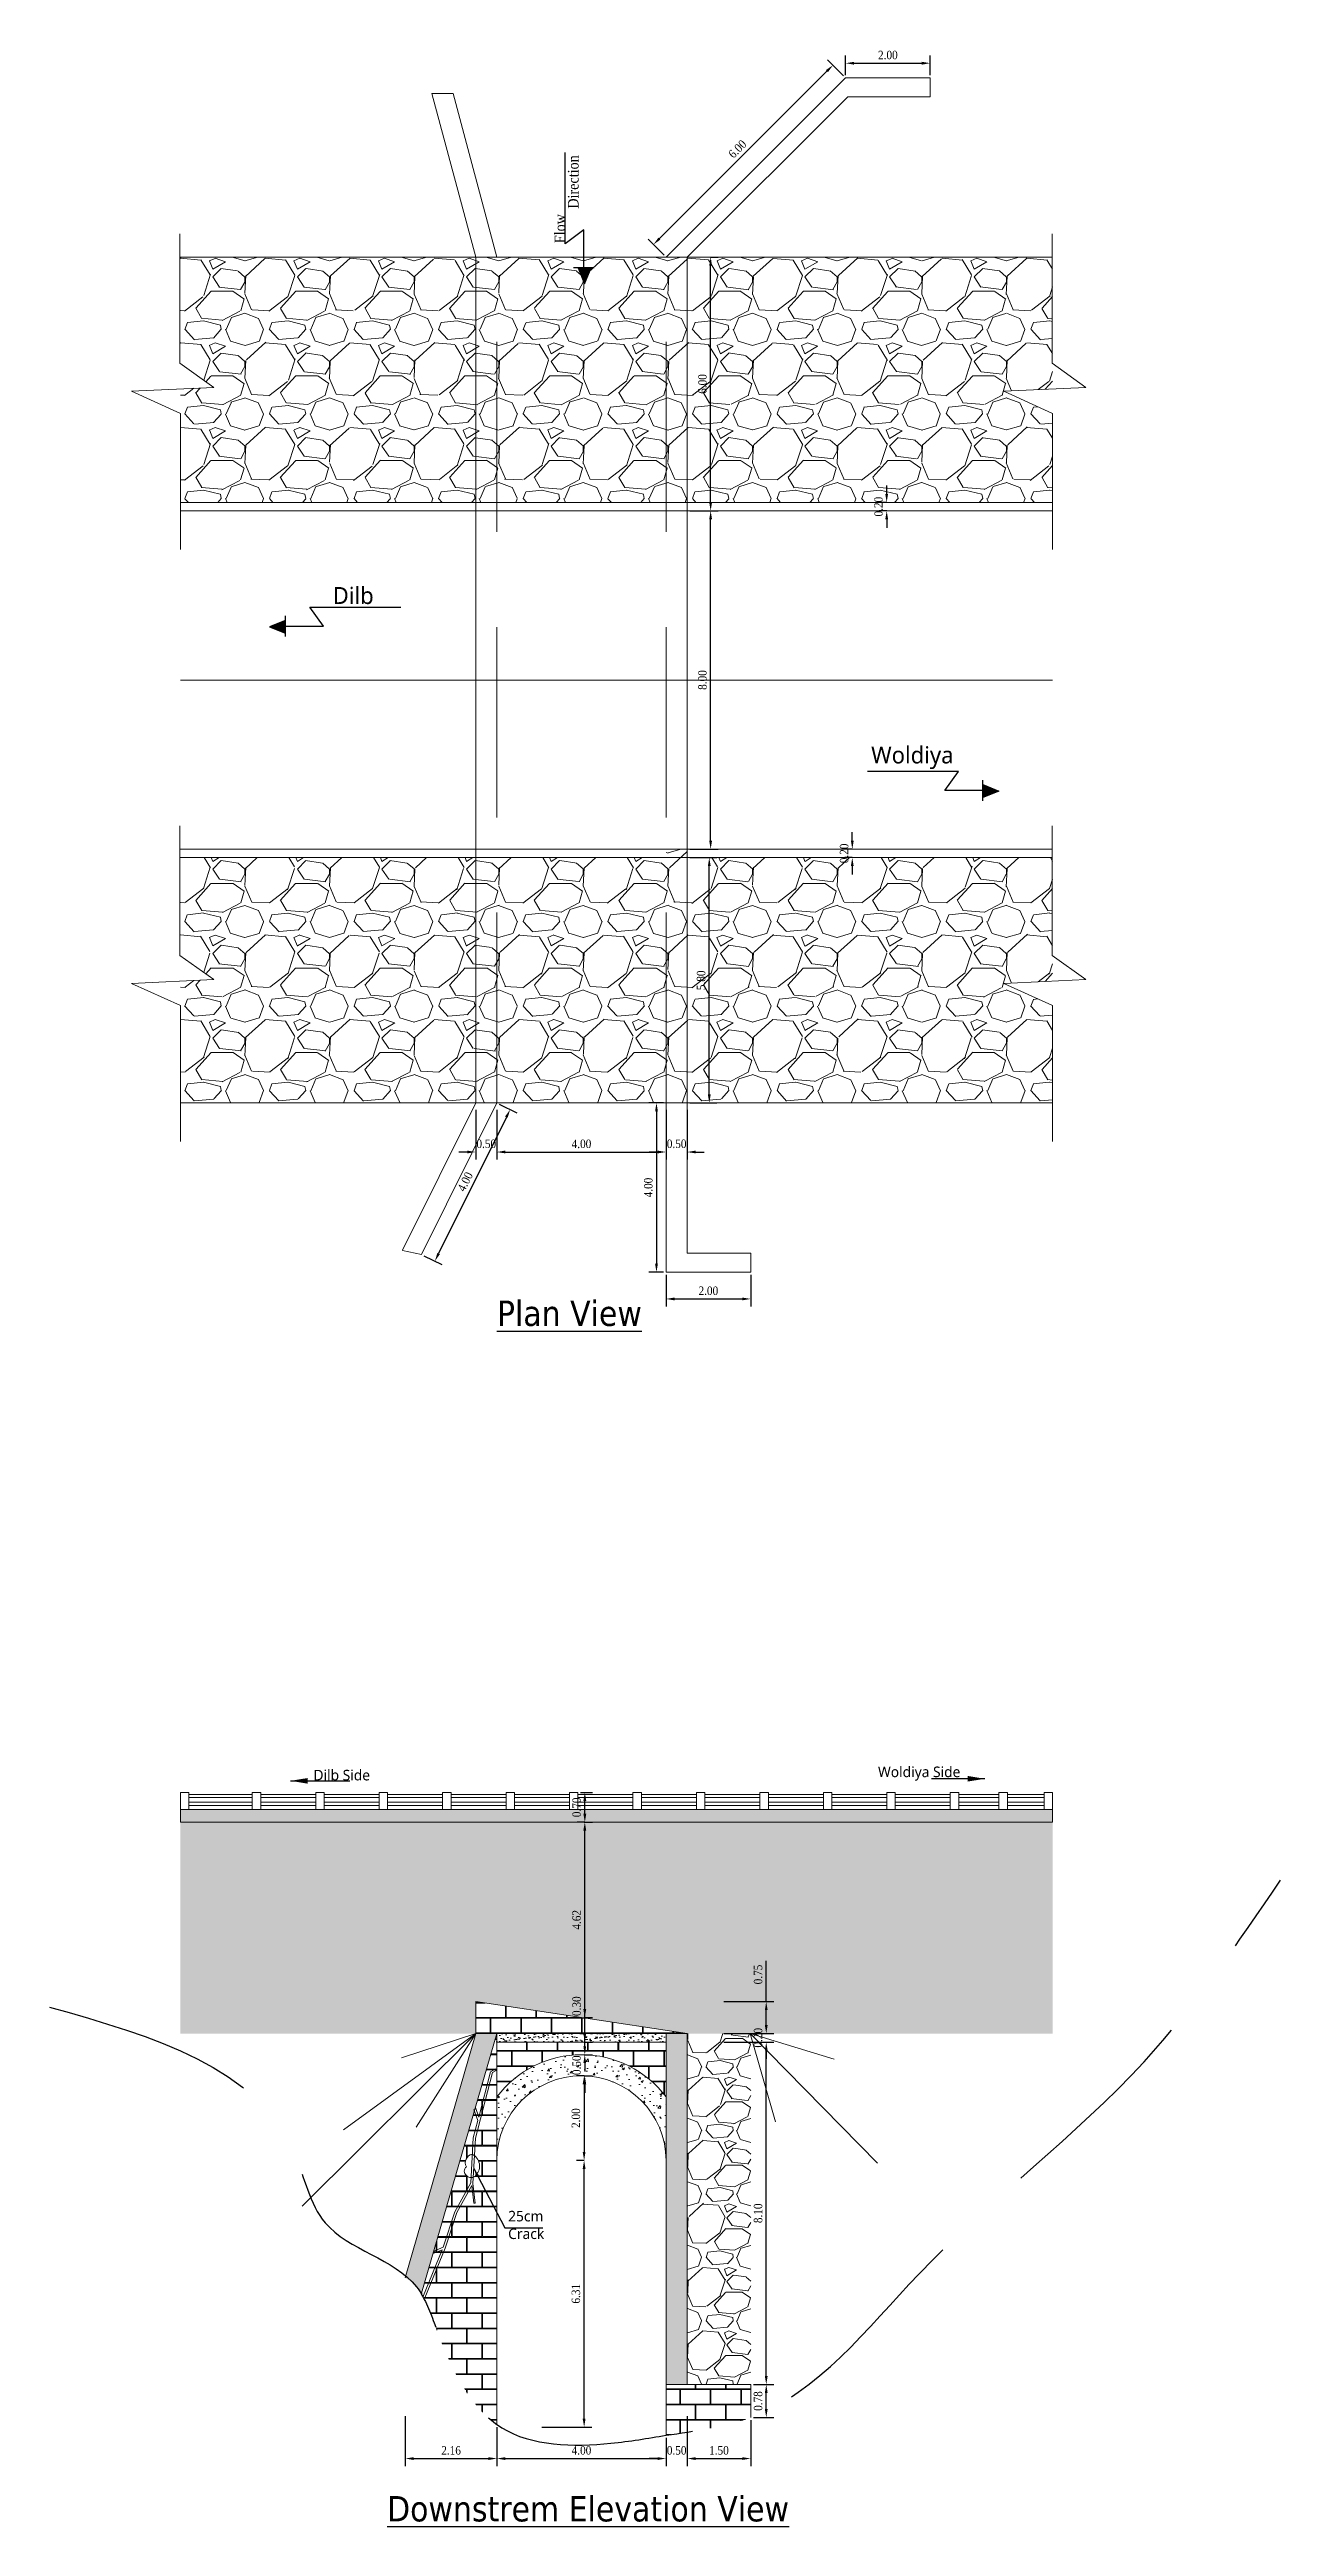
# Model space of a CAD drawing. Header units: inches. Extents: x 56 to 253, y -21 to 141.
# Drawn here: x 56.2 to 85.3, y -21.1 to 37.4 of the extents above; entities that cross this region are included whole.
import ezdxf

# ---------------------------------------------------------------- set-up
doc = ezdxf.new("R2010")
doc.units = ezdxf.units.IN
doc.header["$MEASUREMENT"] = 0
doc.linetypes.add('CENTER', pattern=[2, 1.25, -0.25, 0.25, -0.25])
doc.linetypes.add('HIDDEN', pattern=[0.375, 0.25, -0.125])
doc.layers.add('center line', color=251, linetype='CENTER', lineweight=0, plot=False)
for name, color, linetype, lineweight in [('Damage', 6, 'Continuous', 15), ('dima', 7, 'Continuous', 0), ('hach', 251, 'Continuous', 0), ('hand wall', 5, 'Continuous', 9), ('text', 1, 'Continuous', 0), ('wall', 4, 'Continuous', 13)]:
    doc.layers.add(name, color=color, linetype=linetype, lineweight=lineweight)
for name, color, linetype in [('Direction', 6, 'Continuous'), ('Ground', 3, 'Continuous'), ('TEXT2', 7, 'Continuous')]:
    doc.layers.add(name, color=color, linetype=linetype)
doc.styles.get("Standard").update_dxf_attribs({"font": 'GARA.TTF'})
doc.dimstyles.get("Standard").update_dxf_attribs({"dimtxt": 0.2, "dimasz": 0.2, "dimexe": 0.18, "dimexo": 0.0625, "dimgap": 0.09, "dimtad": 1, "dimzin": 0, "dimdsep": 46, "dimtxsty": 'Standard', "dimcen": 0.09, "dimclrd": 253, "dimclre": 21, "dimadec": 0, "dimazin": 0, "dimtfac": 1, "dimtix": 1, "dimtofl": 0, "dimtmove": 0, "dimatfit": 3, "dimfxl": 1, "dimfxlon": 1, "dimtolj": 1, "dimtzin": 0, "dimarcsym": 0})
pattern_1 = [(228.0128, (46.26293, 20.81489), (-15.99999646, -18.0000027), [0.26907, -26.638176]), (184.9697, (46.08293, 20.61489), (24.0000021, 1.99998261), [0.461736, -45.71185]), (132.5104, (45.62293, 20.57489), (19.99998144, -22.00001735), [0.325576, -32.232064]), (267.2737, (44.84293, 20.07489), (1.99999204, 40.0000006), [0.420476, -41.627116]), (292.8337, (44.82293, 19.65489), (-10.0000198, 23.99999282), [0.41231, -40.818746]), (357.2737, (44.98293, 19.27489), (-40.0000006, 1.99999204), [0.420476, -41.627116]), (37.6942, (45.40293, 19.254886), (-26.00001469, -19.99998081), [0.55606, -55.0497]), (72.2553, (45.84293, 19.59489), (14.00002153, 43.99999246), [0.524976, -51.97264]), (121.4296, (46.00293, 20.09489), (-16.00001647, 25.99999007), [0.4219, -41.768146]), (175.2364, (45.78293, 20.45489), (22.0000019, -1.9999831), [0.481664, -23.601526]), (222.3974, (45.30293, 20.494886), (-24.0000147, -21.99998416), [0.622896, -61.66675]), (138.8141, (46.82293, 20.05489), (-14.0000059, 11.9999946), [0.2126, -21.04769]), (171.4692, (46.66293, 20.19489), (25.99999657, -4.00001582), [0.404474, -40.04302]), (225, (46.263, 20.2549), (-2e-16, -2), [0.28284, -2.54558]), (203.1986, (46.12293, 20.49489), (9.9999995, 4.0000027), [0.152316, -15.07923]), (291.8014, (45.98293, 20.4349), (-2, 6.0000005), [0.21541, -10.55492]), (30.9638, (46.06293, 20.2349), (5.999996, 4.000005), [0.34986, -11.31205]), (161.565, (46.36293, 20.4149), (4.000001, -1.999997), [0.25298, -6.07157]), (16.3895, (44.82293, 20.43489), (20.0000044, 5.99998542), [0.3544, -35.08569]), (70.3462, (45.16293, 20.53489), (-7.9999905, -22.00000427), [0.29732, -29.434816]), (293.1986, (46.36293, 20.81489), (-4.0000027, 9.9999995), [0.30463, -14.926916]), (343.6105, (46.48293, 20.53489), (-20.0000044, 5.99998542), [0.3544, -35.08569]), (339.444, (44.82293, 19.19489), (-10.0000037, 3.999992), [0.34176, -16.74625]), (294.7751, (45.14293, 19.07489), (-9.9999844, 22.00000684), [0.286356, -28.349286]), (66.8014, (46.38293, 18.81489), (4.0000027, 9.9999995), [0.30463, -14.926916]), (17.354, (46.50293, 19.09489), (-26.00000404, -7.999989), [0.33526, -33.19085]), (69.444, (45.40293, 18.81489), (-3.999992, -10.0000037), [0.17088, -16.91713]), (101.3099, (46.26293, 18.8149), (-1.9999953, 8.0000015), [0.10198, -10.09606]), (165.9638, (46.24293, 18.9149), (6.000001, -1.999996), [0.41231, -7.8339]), (186.009, (45.84293, 19.01489), (19.9999995, 1.99999863), [0.3821, -37.827846]), (303.6901, (46.06293, 20.0549), (-2.000003, 3.999999), [0.28844, -6.92266]), (353.1572, (46.22293, 19.81489), (33.99999873, -4.000016), [0.50359, -49.855126]), (60.9454, (46.72293, 19.75489), (-8.0000001, -14.0000008), [0.20591, -20.38535]), (90, (46.823, 19.9349), (-2, 2), [0.12, -1.88]), (120.2564, (45.80293, 19.07489), (7.9999898, -14.0000049), [0.27785, -27.50704]), (48.0128, (45.66293, 19.31489), (15.99999646, 18.0000027), [0.538144, -26.369104]), (0, (46.023, 19.7149), (2, 2), [0.52, -1.48]), (325.3048, (46.54293, 19.71489), (-19.9999885, 14.0000172), [0.31623, -31.30655]), (254.0546, (46.80293, 19.53489), (-1.9999998, -8.0000003), [0.291204, -14.269016]), (207.646, (46.72293, 19.25489), (-37.99999161, -20.00001543), [0.47413, -46.93895]), (175.4261, (46.30293, 19.03489), (-26.00000112, 1.9999896), [0.5016, -49.65815])]

msp = doc.modelspace()

# ---------------------------------------------------------------- texts
at = {"layer": 'text', "char_height": 0.2515, "width": 5.1366, "attachment_point": 1, "rotation": 90}
for s, insert in [('Direction', (68.472, 33.682)), ('Flow ', (68.157, 32.866))]:
    msp.add_mtext(s, dxfattribs=dict(at, insert=insert))
at = {"layer": 'text', "attachment_point": 1}
for s, insert, char_height, width in [('{\\fSegoe UI|b0|i0|c0|p34;Dilb}', (62.912, 24.734), 0.4, 5.1366), ('{\\fSegoe UI|b0|i0|c0|p34;Woldiya}', (75.64, 20.964), 0.4, 5.1366), ('{\\fSegoe UI|b0|i0|c0|p34;Dilb Side}', (62.457, -3.231), 0.25, 5.1366), ('{\\fSegoe UI|b0|i0|c0|p34;Woldiya Side}', (75.801, -3.154), 0.25, 5.1366), ('{\\fSegoe UI|b0|i0|c0|p34;25cm Crack}', (67.059, -13.658), 0.25, 0.71207)]:
    msp.add_mtext(s, dxfattribs=dict(at, insert=insert, char_height=char_height, width=width))
at = {"layer": 'TEXT2', "char_height": 0.6, "attachment_point": 1}
for s, insert, width in [('{\\fTahoma|b0|i0|c0|p34;\\LPlan View}', (66.794, 7.865), 6.00229), ('{\\fTahoma|b0|i0|c0|p34;\\LDownstrem Elevation View}', (64.197, -20.401), 10.53104)]:
    msp.add_mtext(s, dxfattribs=dict(at, insert=insert, width=width))

# ---------------------------------------------------------------- blocks, each defined once
blk = doc.blocks.new('*D1')
at = {"color": 21, "lineweight": -2}
for p, q in [((66.792, 12.377), (66.792, 11.197)), ((70.792, 12.377), (70.792, 11.197))]:
    blk.add_line(p, q, dxfattribs=at)
at = {"color": 253, "lineweight": -2}
blk.add_line((66.992, 11.377), (70.592, 11.377), dxfattribs=at)
at = {"color": 253}
for points in [[(66.992, 11.411), (66.992, 11.344), (66.792, 11.377)], [(70.592, 11.411), (70.592, 11.344), (70.792, 11.377)]]:
    blk.add_solid(points, dxfattribs=at)
at = {"layer": 'Defpoints', "color": 0}
for p in [(66.792, 12.537), (70.792, 12.537), (70.792, 11.377)]:
    blk.add_point(p, dxfattribs=at)
at = {"color": 0, "insert": (68.792, 11.569), "char_height": 0.2, "attachment_point": 5}
blk.add_mtext('\\A1;4.00', dxfattribs=at)
blk = doc.blocks.new('*D2')
at = {"color": 21, "lineweight": -2}
for p, q in [((66.292, 12.377), (66.292, 11.197)), ((66.792, 12.377), (66.792, 11.197))]:
    blk.add_line(p, q, dxfattribs=at)
at = {"color": 253, "lineweight": -2}
for p, q in [((66.092, 11.377), (65.892, 11.377)), ((66.992, 11.377), (67.192, 11.377))]:
    blk.add_line(p, q, dxfattribs=at)
at = {"color": 253}
for points in [[(66.092, 11.411), (66.092, 11.344), (66.292, 11.377)], [(66.992, 11.411), (66.992, 11.344), (66.792, 11.377)]]:
    blk.add_solid(points, dxfattribs=at)
at = {"layer": 'Defpoints', "color": 0}
for p in [(66.292, 12.537), (66.792, 12.537), (66.792, 11.377)]:
    blk.add_point(p, dxfattribs=at)
at = {"color": 0, "insert": (66.542, 11.57), "char_height": 0.2, "attachment_point": 5}
blk.add_mtext('\\A1;0.50', dxfattribs=at)
blk = doc.blocks.new('*D3')
at = {"color": 21, "lineweight": -2}
for p, q in [((70.792, 12.377), (70.792, 11.197)), ((71.292, 12.377), (71.292, 11.197))]:
    blk.add_line(p, q, dxfattribs=at)
at = {"color": 253, "lineweight": -2}
for p, q in [((70.592, 11.377), (70.392, 11.377)), ((71.492, 11.377), (71.692, 11.377))]:
    blk.add_line(p, q, dxfattribs=at)
at = {"color": 253}
for points in [[(70.592, 11.411), (70.592, 11.344), (70.792, 11.377)], [(71.492, 11.411), (71.492, 11.344), (71.292, 11.377)]]:
    blk.add_solid(points, dxfattribs=at)
at = {"layer": 'Defpoints', "color": 0}
for p in [(70.792, 12.537), (71.292, 12.537), (71.292, 11.377)]:
    blk.add_point(p, dxfattribs=at)
at = {"color": 0, "insert": (71.042, 11.57), "char_height": 0.2, "attachment_point": 5}
blk.add_mtext('\\A1;0.50', dxfattribs=at)
blk = doc.blocks.new('*D4')
at = {"color": 21, "lineweight": -2}
for p, q in [((66.848, 12.509), (67.267, 12.301)), ((65.069, 8.926), (65.488, 8.718))]:
    blk.add_line(p, q, dxfattribs=at)
at = {"color": 253, "lineweight": -2}
blk.add_line((67.017, 12.202), (65.416, 8.977), dxfattribs=at)
at = {"color": 253}
for points in [[(66.987, 12.217), (67.047, 12.187), (67.106, 12.381)], [(65.386, 8.992), (65.446, 8.963), (65.327, 8.798)]]:
    blk.add_solid(points, dxfattribs=at)
at = {"layer": 'Defpoints', "color": 0}
for p in [(66.792, 12.537), (65.013, 8.954), (65.327, 8.798)]:
    blk.add_point(p, dxfattribs=at)
at = {"color": 0, "insert": (66.044, 10.675), "char_height": 0.2, "attachment_point": 5, "rotation": 63.59881}
blk.add_mtext('\\A1;4.00', dxfattribs=at)
blk = doc.blocks.new('*D5')
at = {"color": 21, "lineweight": -2}
for p, q in [((70.73, 12.537), (70.385, 12.537)), ((70.73, 8.537), (70.385, 8.537))]:
    blk.add_line(p, q, dxfattribs=at)
at = {"color": 253, "lineweight": -2}
blk.add_line((70.565, 12.337), (70.565, 8.737), dxfattribs=at)
at = {"color": 253}
for points in [[(70.532, 12.337), (70.599, 12.337), (70.565, 12.537)], [(70.532, 8.737), (70.599, 8.737), (70.565, 8.537)]]:
    blk.add_solid(points, dxfattribs=at)
at = {"layer": 'Defpoints', "color": 0}
for p in [(70.792, 12.537), (70.565, 8.537), (70.792, 8.537)]:
    blk.add_point(p, dxfattribs=at)
at = {"color": 0, "insert": (70.373, 10.537), "char_height": 0.2, "attachment_point": 5, "rotation": 90}
blk.add_mtext('\\A1;4.00', dxfattribs=at)
blk = doc.blocks.new('*D6')
at = {"color": 21, "lineweight": -2}
for p, q in [((71.355, 18.337), (71.994, 18.337)), ((71.355, 12.537), (71.994, 12.537))]:
    blk.add_line(p, q, dxfattribs=at)
at = {"color": 253, "lineweight": -2}
blk.add_line((71.814, 12.737), (71.814, 18.137), dxfattribs=at)
at = {"color": 253}
for points in [[(71.78, 18.137), (71.847, 18.137), (71.814, 18.337)], [(71.78, 12.737), (71.847, 12.737), (71.814, 12.537)]]:
    blk.add_solid(points, dxfattribs=at)
at = {"layer": 'Defpoints', "color": 0}
for p in [(71.292, 18.337), (71.814, 18.337), (71.292, 12.537)]:
    blk.add_point(p, dxfattribs=at)
at = {"color": 0, "insert": (71.621, 15.437), "char_height": 0.2, "attachment_point": 5, "rotation": 90}
blk.add_mtext('\\A1;5.80', dxfattribs=at)
blk = doc.blocks.new('*D7')
at = {"color": 21, "lineweight": -2}
for p, q in [((71.355, 26.537), (72.026, 26.537)), ((71.355, 18.537), (72.026, 18.537))]:
    blk.add_line(p, q, dxfattribs=at)
at = {"color": 253, "lineweight": -2}
blk.add_line((71.846, 18.737), (71.846, 26.337), dxfattribs=at)
at = {"color": 253}
for points in [[(71.812, 26.337), (71.879, 26.337), (71.846, 26.537)], [(71.812, 18.737), (71.879, 18.737), (71.846, 18.537)]]:
    blk.add_solid(points, dxfattribs=at)
at = {"layer": 'Defpoints', "color": 0}
for p in [(71.292, 26.537), (71.846, 26.537), (71.292, 18.537)]:
    blk.add_point(p, dxfattribs=at)
at = {"color": 0, "insert": (71.653, 22.537), "char_height": 0.2, "attachment_point": 5, "rotation": 90}
blk.add_mtext('\\A1;8.00', dxfattribs=at)
blk = doc.blocks.new('*D8')
at = {"color": 21, "lineweight": -2}
for p, q in [((71.846, 32.537), (72.026, 32.537)), ((71.355, 26.537), (72.026, 26.537))]:
    blk.add_line(p, q, dxfattribs=at)
at = {"color": 253, "lineweight": -2}
blk.add_line((71.846, 26.737), (71.846, 32.337), dxfattribs=at)
at = {"color": 253}
for points in [[(71.812, 32.337), (71.879, 32.337), (71.846, 32.537)], [(71.812, 26.737), (71.879, 26.737), (71.846, 26.537)]]:
    blk.add_solid(points, dxfattribs=at)
at = {"layer": 'Defpoints', "color": 0}
for p in [(71.846, 32.537), (71.846, 32.537), (71.292, 26.537)]:
    blk.add_point(p, dxfattribs=at)
at = {"color": 0, "insert": (71.653, 29.537), "char_height": 0.2, "attachment_point": 5, "rotation": 90}
blk.add_mtext('\\A1;6.00', dxfattribs=at)
blk = doc.blocks.new('*D9')
at = {"color": 253, "lineweight": -2}
blk.add_line((70.636, 32.975), (74.596, 36.935), dxfattribs=at)
at = {"color": 21, "lineweight": -2}
for p, q in [((74.99, 36.824), (74.61, 37.204)), ((70.748, 32.581), (70.368, 32.961))]:
    blk.add_line(p, q, dxfattribs=at)
at = {"color": 253}
for points in [[(74.573, 36.959), (74.62, 36.911), (74.738, 37.076)], [(70.613, 32.999), (70.66, 32.952), (70.495, 32.834)]]:
    blk.add_solid(points, dxfattribs=at)
at = {"layer": 'Defpoints', "color": 0}
for p in [(74.738, 37.076), (75.035, 36.779), (70.792, 32.537)]:
    blk.add_point(p, dxfattribs=at)
at = {"color": 0, "insert": (72.48, 35.091), "char_height": 0.2, "attachment_point": 5, "rotation": 45}
blk.add_mtext('\\A1;6.00', dxfattribs=at)
blk = doc.blocks.new('*D10')
at = {"color": 21, "lineweight": -2}
for p, q in [((75.035, 36.842), (75.035, 37.301)), ((77.035, 36.842), (77.035, 37.301))]:
    blk.add_line(p, q, dxfattribs=at)
at = {"color": 253, "lineweight": -2}
blk.add_line((75.235, 37.121), (76.835, 37.121), dxfattribs=at)
at = {"color": 253}
for points in [[(75.235, 37.154), (75.235, 37.087), (75.035, 37.121)], [(76.835, 37.154), (76.835, 37.087), (77.035, 37.121)]]:
    blk.add_solid(points, dxfattribs=at)
at = {"layer": 'Defpoints', "color": 0}
for p in [(77.035, 37.121), (75.035, 36.779), (77.035, 36.779)]:
    blk.add_point(p, dxfattribs=at)
at = {"color": 0, "insert": (76.035, 37.313), "char_height": 0.2, "attachment_point": 5}
blk.add_mtext('\\A1;2.00', dxfattribs=at)
blk = doc.blocks.new('*D12')
at = {"layer": 'Defpoints', "color": 0}
for p in [(64.627, -15.242), (66.792, -18.71), (66.792, -19.515)]:
    blk.add_point(p, dxfattribs=at)
at = {"layer": 'dima', "color": 21, "lineweight": -2}
for p, q in [((64.627, -18.515), (64.627, -19.695)), ((66.792, -18.772), (66.792, -19.695))]:
    blk.add_line(p, q, dxfattribs=at)
at = {"layer": 'dima', "color": 253, "lineweight": -2}
blk.add_line((64.827, -19.515), (66.592, -19.515), dxfattribs=at)
at = {"layer": 'dima', "color": 253}
for points in [[(64.827, -19.482), (64.827, -19.549), (64.627, -19.515)], [(66.592, -19.482), (66.592, -19.549), (66.792, -19.515)]]:
    blk.add_solid(points, dxfattribs=at)
at = {"layer": 'dima', "color": 0, "insert": (65.71, -19.323), "char_height": 0.2, "attachment_point": 5}
blk.add_mtext('\\A1;2.16', dxfattribs=at)
blk = doc.blocks.new('*D13')
at = {"layer": 'Defpoints', "color": 0}
for p in [(66.792, -18.71), (70.792, -18.966), (70.792, -19.515)]:
    blk.add_point(p, dxfattribs=at)
at = {"layer": 'dima', "color": 21, "lineweight": -2}
for p, q in [((66.792, -18.772), (66.792, -19.695)), ((70.792, -19.028), (70.792, -19.695))]:
    blk.add_line(p, q, dxfattribs=at)
at = {"layer": 'dima', "color": 253, "lineweight": -2}
blk.add_line((66.992, -19.515), (70.592, -19.515), dxfattribs=at)
at = {"layer": 'dima', "color": 253}
for points in [[(66.992, -19.482), (66.992, -19.549), (66.792, -19.515)], [(70.592, -19.482), (70.592, -19.549), (70.792, -19.515)]]:
    blk.add_solid(points, dxfattribs=at)
at = {"layer": 'dima', "color": 0, "insert": (68.792, -19.323), "char_height": 0.2, "attachment_point": 5}
blk.add_mtext('\\A1;4.00', dxfattribs=at)
blk = doc.blocks.new('*D14')
at = {"layer": 'Defpoints', "color": 0}
for p in [(71.292, -17.766), (70.792, -18.966), (71.292, -19.515)]:
    blk.add_point(p, dxfattribs=at)
at = {"layer": 'dima', "color": 21, "lineweight": -2}
for p, q in [((71.292, -18.515), (71.292, -19.695)), ((70.792, -19.028), (70.792, -19.695))]:
    blk.add_line(p, q, dxfattribs=at)
at = {"layer": 'dima', "color": 253, "lineweight": -2}
for p, q in [((70.592, -19.515), (70.392, -19.515)), ((71.492, -19.515), (71.692, -19.515))]:
    blk.add_line(p, q, dxfattribs=at)
at = {"layer": 'dima', "color": 253}
for points in [[(70.592, -19.482), (70.592, -19.549), (70.792, -19.515)], [(71.492, -19.482), (71.492, -19.549), (71.292, -19.515)]]:
    blk.add_solid(points, dxfattribs=at)
at = {"layer": 'dima', "color": 0, "insert": (71.042, -19.323), "char_height": 0.2, "attachment_point": 5}
blk.add_mtext('\\A1;0.50', dxfattribs=at)
blk = doc.blocks.new('*D15')
at = {"layer": 'Defpoints', "color": 0}
for p in [(71.292, -17.766), (72.792, -18.544), (72.792, -19.515)]:
    blk.add_point(p, dxfattribs=at)
at = {"layer": 'dima', "color": 21, "lineweight": -2}
for p, q in [((71.292, -18.515), (71.292, -19.695)), ((72.792, -18.607), (72.792, -19.695))]:
    blk.add_line(p, q, dxfattribs=at)
at = {"layer": 'dima', "color": 253, "lineweight": -2}
blk.add_line((71.492, -19.515), (72.592, -19.515), dxfattribs=at)
at = {"layer": 'dima', "color": 253}
for points in [[(71.492, -19.482), (71.492, -19.549), (71.292, -19.515)], [(72.592, -19.482), (72.592, -19.549), (72.792, -19.515)]]:
    blk.add_solid(points, dxfattribs=at)
at = {"layer": 'dima', "color": 0, "insert": (72.042, -19.323), "char_height": 0.2, "attachment_point": 5}
blk.add_mtext('\\A1;1.50', dxfattribs=at)
blk = doc.blocks.new('*D16')
at = {"layer": 'Defpoints', "color": 0}
for p in [(68.855, -12.466), (68.855, -12.466), (66.792, -18.772)]:
    blk.add_point(p, dxfattribs=at)
at = {"layer": 'dima', "color": 21, "lineweight": -2}
for p, q in [((68.855, -12.466), (68.675, -12.466)), ((67.855, -18.772), (69.035, -18.772))]:
    blk.add_line(p, q, dxfattribs=at)
at = {"layer": 'dima', "color": 253, "lineweight": -2}
blk.add_line((68.855, -18.572), (68.855, -12.666), dxfattribs=at)
at = {"layer": 'dima', "color": 253}
for points in [[(68.821, -12.666), (68.888, -12.666), (68.855, -12.466)], [(68.821, -18.572), (68.888, -18.572), (68.855, -18.772)]]:
    blk.add_solid(points, dxfattribs=at)
at = {"layer": 'dima', "color": 0, "insert": (68.662, -15.619), "char_height": 0.2, "attachment_point": 5, "rotation": 90}
blk.add_mtext('\\A1;6.31', dxfattribs=at)
blk = doc.blocks.new('*D17')
at = {"layer": 'Defpoints', "color": 0}
for p in [(68.792, -9.966), (68.792, -10.466), (68.871, -10.466)]:
    blk.add_point(p, dxfattribs=at)
at = {"layer": 'dima', "color": 253, "lineweight": -2}
for p, q in [((68.871, -9.766), (68.871, -9.566)), ((68.871, -10.666), (68.871, -10.866))]:
    blk.add_line(p, q, dxfattribs=at)
at = {"layer": 'dima', "color": 21, "lineweight": -2}
for p, q in [((68.855, -9.966), (69.051, -9.966)), ((68.855, -10.466), (69.051, -10.466))]:
    blk.add_line(p, q, dxfattribs=at)
at = {"layer": 'dima', "color": 253}
for points in [[(68.837, -9.766), (68.904, -9.766), (68.871, -9.966)], [(68.837, -10.666), (68.904, -10.666), (68.871, -10.466)]]:
    blk.add_solid(points, dxfattribs=at)
at = {"layer": 'dima', "color": 0, "insert": (68.678, -10.216), "char_height": 0.2, "attachment_point": 5, "rotation": 90}
blk.add_mtext('\\A1;0.50', dxfattribs=at)
blk = doc.blocks.new('*D18')
at = {"layer": 'Defpoints', "color": 0}
for p in [(68.855, -9.666), (68.871, -9.666), (68.855, -9.966)]:
    blk.add_point(p, dxfattribs=at)
at = {"layer": 'dima', "color": 253, "lineweight": -2}
for p, q in [((68.871, -9.466), (68.871, -8.492)), ((68.871, -10.166), (68.871, -10.366))]:
    blk.add_line(p, q, dxfattribs=at)
at = {"layer": 'dima', "color": 21, "lineweight": -2}
for p, q in [((68.871, -9.666), (69.051, -9.666)), ((68.871, -9.966), (69.051, -9.966))]:
    blk.add_line(p, q, dxfattribs=at)
at = {"layer": 'dima', "color": 253}
for points in [[(68.837, -9.466), (68.904, -9.466), (68.871, -9.666)], [(68.837, -10.166), (68.904, -10.166), (68.871, -9.966)]]:
    blk.add_solid(points, dxfattribs=at)
at = {"layer": 'dima', "color": 0, "insert": (68.679, -8.819), "char_height": 0.2, "attachment_point": 5, "rotation": 90}
blk.add_mtext('\\A1;0.30', dxfattribs=at)
blk = doc.blocks.new('*D19')
at = {"layer": 'Defpoints', "color": 0}
for p in [(72.792, -17.766), (73.16, -17.766), (72.792, -18.544)]:
    blk.add_point(p, dxfattribs=at)
at = {"layer": 'dima', "color": 21, "lineweight": -2}
for p, q in [((72.855, -17.766), (73.34, -17.766)), ((72.855, -18.544), (73.34, -18.544))]:
    blk.add_line(p, q, dxfattribs=at)
at = {"layer": 'dima', "color": 253, "lineweight": -2}
blk.add_line((73.16, -18.344), (73.16, -17.966), dxfattribs=at)
at = {"layer": 'dima', "color": 253}
for points in [[(73.127, -17.966), (73.193, -17.966), (73.16, -17.766)], [(73.127, -18.344), (73.193, -18.344), (73.16, -18.544)]]:
    blk.add_solid(points, dxfattribs=at)
at = {"layer": 'dima', "color": 0, "insert": (72.968, -18.155), "char_height": 0.2, "attachment_point": 5, "rotation": 90}
blk.add_mtext('\\A1;0.78', dxfattribs=at)
blk = doc.blocks.new('*D20')
at = {"layer": 'Defpoints', "color": 0}
for p in [(70.792, -9.666), (73.16, -9.666), (72.792, -17.766)]:
    blk.add_point(p, dxfattribs=at)
at = {"layer": 'dima', "color": 21, "lineweight": -2}
for p, q in [((72.16, -9.666), (73.34, -9.666)), ((72.855, -17.766), (73.34, -17.766))]:
    blk.add_line(p, q, dxfattribs=at)
at = {"layer": 'dima', "color": 253, "lineweight": -2}
blk.add_line((73.16, -17.566), (73.16, -9.866), dxfattribs=at)
at = {"layer": 'dima', "color": 253}
for points in [[(73.127, -9.866), (73.193, -9.866), (73.16, -9.666)], [(73.127, -17.566), (73.193, -17.566), (73.16, -17.766)]]:
    blk.add_solid(points, dxfattribs=at)
at = {"layer": 'dima', "color": 0, "insert": (72.968, -13.716), "char_height": 0.2, "attachment_point": 5, "rotation": 90}
blk.add_mtext('\\A1;8.10', dxfattribs=at)
blk = doc.blocks.new('*D21')
at = {"layer": 'Defpoints', "color": 0}
for p in [(70.792, -9.666), (71.292, -9.466), (73.16, -9.466)]:
    blk.add_point(p, dxfattribs=at)
at = {"layer": 'dima', "color": 253, "lineweight": -2}
for p, q in [((73.16, -9.266), (73.16, -9.066)), ((73.16, -9.866), (73.16, -10.066))]:
    blk.add_line(p, q, dxfattribs=at)
at = {"layer": 'dima', "color": 21, "lineweight": -2}
for p, q in [((72.16, -9.466), (73.34, -9.466)), ((72.16, -9.666), (73.34, -9.666))]:
    blk.add_line(p, q, dxfattribs=at)
at = {"layer": 'dima', "color": 253}
for points in [[(73.127, -9.266), (73.193, -9.266), (73.16, -9.466)], [(73.127, -9.866), (73.193, -9.866), (73.16, -9.666)]]:
    blk.add_solid(points, dxfattribs=at)
at = {"layer": 'dima', "color": 0, "insert": (72.968, -9.566), "char_height": 0.2, "attachment_point": 5, "rotation": 90}
blk.add_mtext('\\A1;0.20', dxfattribs=at)
blk = doc.blocks.new('*D22')
at = {"layer": 'Defpoints', "color": 0}
for p in [(66.292, -8.712), (73.16, -8.712), (71.292, -9.466)]:
    blk.add_point(p, dxfattribs=at)
at = {"layer": 'dima', "color": 253, "lineweight": -2}
for p, q in [((73.16, -8.712), (73.16, -7.745)), ((73.16, -9.266), (73.16, -8.912))]:
    blk.add_line(p, q, dxfattribs=at)
at = {"layer": 'dima', "color": 21, "lineweight": -2}
for p, q in [((72.16, -8.712), (73.34, -8.712)), ((72.16, -9.466), (73.34, -9.466))]:
    blk.add_line(p, q, dxfattribs=at)
at = {"layer": 'dima', "color": 253}
for points in [[(73.127, -8.912), (73.193, -8.912), (73.16, -8.712)], [(73.127, -9.266), (73.193, -9.266), (73.16, -9.466)]]:
    blk.add_solid(points, dxfattribs=at)
at = {"layer": 'dima', "color": 0, "insert": (72.968, -8.07), "char_height": 0.2, "attachment_point": 5, "rotation": 90}
blk.add_mtext('\\A1;0.75', dxfattribs=at)
blk = doc.blocks.new('*D29')
at = {"layer": 'Defpoints', "color": 0}
for p in [(68.792, -4.466), (68.871, -4.466), (68.792, -9.089)]:
    blk.add_point(p, dxfattribs=at)
at = {"layer": 'dima', "color": 21, "lineweight": -2}
for p, q in [((68.855, -4.466), (69.051, -4.466)), ((68.855, -9.089), (69.051, -9.089))]:
    blk.add_line(p, q, dxfattribs=at)
at = {"layer": 'dima', "color": 253, "lineweight": -2}
blk.add_line((68.871, -8.889), (68.871, -4.666), dxfattribs=at)
at = {"layer": 'dima', "color": 253}
for points in [[(68.837, -4.666), (68.904, -4.666), (68.871, -4.466)], [(68.837, -8.889), (68.904, -8.889), (68.871, -9.089)]]:
    blk.add_solid(points, dxfattribs=at)
at = {"layer": 'dima', "color": 0, "insert": (68.679, -6.777), "char_height": 0.2, "attachment_point": 5, "rotation": 90}
blk.add_mtext('\\A1;4.62', dxfattribs=at)
blk = doc.blocks.new('*D35')
at = {"layer": 'Defpoints', "color": 0}
for p in [(68.71, -3.766), (68.872, -3.766), (68.872, -4.47)]:
    blk.add_point(p, dxfattribs=at)
at = {"layer": 'dima', "color": 21, "lineweight": -2}
for p, q in [((68.772, -3.766), (69.052, -3.766)), ((68.872, -4.47), (68.692, -4.47))]:
    blk.add_line(p, q, dxfattribs=at)
at = {"layer": 'dima', "color": 253, "lineweight": -2}
blk.add_line((68.872, -4.27), (68.872, -3.966), dxfattribs=at)
at = {"layer": 'dima', "color": 253}
for points in [[(68.838, -3.966), (68.905, -3.966), (68.872, -3.766)], [(68.838, -4.27), (68.905, -4.27), (68.872, -4.47)]]:
    blk.add_solid(points, dxfattribs=at)
at = {"layer": 'dima', "color": 0, "insert": (68.679, -4.118), "char_height": 0.2, "attachment_point": 5, "rotation": 90}
blk.add_mtext('\\A1;0.70', dxfattribs=at)
blk = doc.blocks.new('*D36')
at = {"color": 253, "lineweight": -2}
for p, q in [((75.194, 18.737), (75.194, 18.937)), ((75.194, 18.137), (75.194, 17.937))]:
    blk.add_line(p, q, dxfattribs=at)
at = {"color": 21, "lineweight": -2}
for p, q in [((75.194, 18.537), (75.014, 18.537)), ((75.194, 18.337), (75.014, 18.337))]:
    blk.add_line(p, q, dxfattribs=at)
at = {"color": 253}
for points in [[(75.161, 18.737), (75.227, 18.737), (75.194, 18.537)], [(75.161, 18.137), (75.227, 18.137), (75.194, 18.337)]]:
    blk.add_solid(points, dxfattribs=at)
at = {"layer": 'Defpoints', "color": 0}
for p in [(75.194, 18.537), (75.194, 18.537), (75.194, 18.337)]:
    blk.add_point(p, dxfattribs=at)
at = {"color": 0, "insert": (75.002, 18.437), "char_height": 0.2, "attachment_point": 5, "rotation": 90}
blk.add_mtext('\\A1;0.20', dxfattribs=at)
blk = doc.blocks.new('*D37')
at = {"color": 253, "lineweight": -2}
for p, q in [((76.007, 26.937), (76.007, 27.137)), ((76.007, 26.337), (76.007, 26.137))]:
    blk.add_line(p, q, dxfattribs=at)
at = {"color": 21, "lineweight": -2}
for p, q in [((76.007, 26.737), (75.827, 26.737)), ((76.007, 26.537), (75.827, 26.537))]:
    blk.add_line(p, q, dxfattribs=at)
at = {"color": 253}
for points in [[(75.974, 26.937), (76.04, 26.937), (76.007, 26.737)], [(75.974, 26.337), (76.04, 26.337), (76.007, 26.537)]]:
    blk.add_solid(points, dxfattribs=at)
at = {"layer": 'Defpoints', "color": 0}
for p in [(76.007, 26.737), (76.007, 26.737), (76.007, 26.537)]:
    blk.add_point(p, dxfattribs=at)
at = {"color": 0, "insert": (75.815, 26.637), "char_height": 0.2, "attachment_point": 5, "rotation": 90}
blk.add_mtext('\\A1;0.20', dxfattribs=at)
blk = doc.blocks.new('*D39')
at = {"layer": 'Defpoints', "color": 0}
for p in [(70.792, 8.537), (72.792, 8.537), (72.792, 7.903)]:
    blk.add_point(p, dxfattribs=at)
at = {"layer": 'TEXT2', "color": 21, "lineweight": -2}
for p, q in [((70.792, 8.474), (70.792, 7.723)), ((72.792, 8.474), (72.792, 7.723))]:
    blk.add_line(p, q, dxfattribs=at)
at = {"layer": 'TEXT2', "color": 253, "lineweight": -2}
blk.add_line((70.992, 7.903), (72.592, 7.903), dxfattribs=at)
at = {"layer": 'TEXT2', "color": 253}
for points in [[(70.992, 7.936), (70.992, 7.869), (70.792, 7.903)], [(72.592, 7.936), (72.592, 7.869), (72.792, 7.903)]]:
    blk.add_solid(points, dxfattribs=at)
at = {"layer": 'TEXT2', "color": 0, "insert": (71.792, 8.095), "char_height": 0.2, "attachment_point": 5}
blk.add_mtext('\\A1;2.00', dxfattribs=at)
blk = doc.blocks.new('*D45')
at = {"layer": 'Defpoints', "color": 0}
for p in [(68.855, -10.466), (68.855, -12.466), (68.855, -12.466)]:
    blk.add_point(p, dxfattribs=at)
at = {"layer": 'dima', "color": 21, "lineweight": -2}
for p, q in [((68.855, -10.466), (68.675, -10.466)), ((68.855, -12.466), (68.675, -12.466))]:
    blk.add_line(p, q, dxfattribs=at)
at = {"layer": 'dima', "color": 253, "lineweight": -2}
blk.add_line((68.855, -10.666), (68.855, -12.266), dxfattribs=at)
at = {"layer": 'dima', "color": 253}
for points in [[(68.821, -10.666), (68.888, -10.666), (68.855, -10.466)], [(68.821, -12.266), (68.888, -12.266), (68.855, -12.466)]]:
    blk.add_solid(points, dxfattribs=at)
at = {"layer": 'dima', "color": 0, "insert": (68.662, -11.466), "char_height": 0.2, "attachment_point": 5, "rotation": 90}
blk.add_mtext('\\A1;2.00', dxfattribs=at)

# ---------------------------------------------------------------- dimensions: what is measured, and where the dimension line sits
for p1, p2, distance, picture, middle in [((70.792, 32.537), (75.035, 36.779), 0.42, '*D9', (72.48, 35.091)), ((75.035, 36.779), (77.035, 36.779), 0.341, '*D10', (76.035, 37.313)), ((66.792, 12.537), (65.013, 8.954), 0.35, '*D4', (66.044, 10.675))]:
    dim = msp.add_aligned_dim(p1=p1, p2=p2, distance=distance, dimstyle='Standard')
    dim.commit()
    dim.dimension.update_dxf_attribs({"geometry": picture, "text_midpoint": middle})
dim = msp.add_linear_dim(base=(71.846, 32.537), p1=(71.292, 26.537), p2=(71.846, 32.537), angle=90, dimstyle='Standard', override={"dimtmove": 1})
dim.commit()
dim.dimension.update_dxf_attribs({"geometry": '*D8', "text_midpoint": (71.653, 29.537)})
for base, p1, p2, picture, middle in [((76.007, 26.737), (76.007, 26.537), (76.007, 26.737), '*D37', (75.815, 26.637)), ((71.846, 26.537), (71.292, 18.537), (71.292, 26.537), '*D7', (71.653, 22.537)), ((75.194, 18.537), (75.194, 18.337), (75.194, 18.537), '*D36', (75.002, 18.437)), ((71.814, 18.337), (71.292, 12.537), (71.292, 18.337), '*D6', (71.621, 15.437)), ((70.565, 8.537), (70.792, 12.537), (70.792, 8.537), '*D5', (70.373, 10.537))]:
    dim = msp.add_linear_dim(base=base, p1=p1, p2=p2, angle=90, dimstyle='Standard')
    dim.commit()
    dim.dimension.update_dxf_attribs({"geometry": picture, "text_midpoint": middle})
for base, p1, p2, picture, middle in [((66.792, 11.377), (66.292, 12.537), (66.792, 12.537), '*D2', (66.542, 11.57)), ((70.792, 11.377), (66.792, 12.537), (70.792, 12.537), '*D1', (68.792, 11.569)), ((71.292, 11.377), (70.792, 12.537), (71.292, 12.537), '*D3', (71.042, 11.57))]:
    dim = msp.add_linear_dim(base=base, p1=p1, p2=p2, dimstyle='Standard')
    dim.commit()
    dim.dimension.update_dxf_attribs({"geometry": picture, "text_midpoint": middle})
at = {"layer": 'dima'}
for base, p1, p2, picture, middle in [((68.872, -3.766), (68.872, -4.47), (68.71, -3.766), '*D35', (68.679, -4.118)), ((68.871, -4.466), (68.792, -9.089), (68.792, -4.466), '*D29', (68.679, -6.777)), ((73.16, -9.466), (70.792, -9.666), (71.292, -9.466), '*D21', (72.968, -9.566)), ((68.871, -10.466), (68.792, -9.966), (68.792, -10.466), '*D17', (68.678, -10.216)), ((73.16, -9.666), (72.792, -17.766), (70.792, -9.666), '*D20', (72.968, -13.716)), ((68.855, -12.466), (68.855, -10.466), (68.855, -12.466), '*D45', (68.662, -11.466)), ((68.855, -12.466), (66.792, -18.772), (68.855, -12.466), '*D16', (68.662, -15.619)), ((73.16, -17.766), (72.792, -18.544), (72.792, -17.766), '*D19', (72.968, -18.155))]:
    dim = msp.add_linear_dim(base=base, p1=p1, p2=p2, angle=90, dimstyle='Standard', dxfattribs=at)
    dim.commit()
    dim.dimension.update_dxf_attribs({"geometry": picture, "text_midpoint": middle})
for base, p1, p2, picture, middle in [((73.16, -8.712), (71.292, -9.466), (66.292, -8.712), '*D22', (73.16, -8.07)), ((68.871, -9.666), (68.855, -9.966), (68.855, -9.666), '*D18', (68.871, -8.819))]:
    dim = msp.add_linear_dim(base=base, p1=p1, p2=p2, angle=90, dimstyle='Standard', dxfattribs=at)
    dim.commit()
    dim.dimension.update_dxf_attribs({"geometry": picture, "text_midpoint": middle, "dimtype": 160})
for base, p1, p2, picture, middle in [((66.792, -19.5154), (64.6274, -15.2423), (66.792, -18.7099), '*D12', (65.7097, -19.3233)), ((71.292, -19.515), (70.792, -18.966), (71.292, -17.766), '*D14', (71.042, -19.323)), ((72.792, -19.515), (71.292, -17.766), (72.792, -18.544), '*D15', (72.042, -19.323)), ((70.792, -19.515), (66.792, -18.71), (70.792, -18.966), '*D13', (68.792, -19.323))]:
    dim = msp.add_linear_dim(base=base, p1=p1, p2=p2, dimstyle='Standard', dxfattribs=at)
    dim.commit()
    dim.dimension.update_dxf_attribs({"geometry": picture, "text_midpoint": middle})
at = {"layer": 'TEXT2'}
dim = msp.add_linear_dim(base=(72.792, 7.903), p1=(70.792, 8.537), p2=(72.792, 8.537), dimstyle='Standard', dxfattribs=at)
dim.commit()
dim.dimension.update_dxf_attribs({"geometry": '*D39', "text_midpoint": (71.792, 8.095)})

# ---------------------------------------------------------------- hatches: boundary and pattern name
at = {"layer": 'hach'}
h = msp.add_hatch(dxfattribs=at)
h.set_pattern_fill('GRAVEL', color=256, scale=2, style=0)
h.set_pattern_definition(pattern_1)
h.paths.add_polyline_path([(71.292, 26.737), (79.927, 26.737), (79.927, 28.839), (78.773, 29.364), (79.927, 29.419), (79.927, 32.537), (71.292, 32.537)])
h.paths.add_polyline_path([(70.792, 26.737), (71.292, 26.737), (71.292, 32.537), (70.792, 32.537)])
h.paths.add_polyline_path([(66.792, 26.737), (70.792, 26.737), (70.792, 32.537), (66.792, 32.537)])
h.paths.add_polyline_path([(66.292, 26.737), (66.792, 26.737), (66.792, 32.537), (66.292, 32.537)])
h.paths.add_polyline_path([(59.31, 26.737), (66.292, 26.737), (66.292, 32.537), (59.31, 32.537), (59.31, 30.019), (60.101, 29.456), (59.31, 29.419)])
h = msp.add_hatch(dxfattribs=at)
h.set_pattern_fill('GRAVEL', color=256, scale=2, style=0)
h.set_pattern_definition(pattern_1)
h.paths.add_polyline_path([(70.792, 12.537), (71.292, 12.537), (71.292, 18.537), (70.792, 18.537)])
h.paths.add_polyline_path([(66.292, 18.337), (59.31, 18.337), (59.31, 16.019), (60.101, 15.456), (59.31, 15.419), (59.31, 12.537), (66.292, 12.537)])
h.paths.add_polyline_path([(66.792, 18.337), (66.292, 18.337), (66.292, 12.537), (66.792, 12.537)])
h.paths.add_polyline_path([(70.792, 18.337), (66.792, 18.337), (66.792, 12.537), (70.792, 12.537)])
h.paths.add_polyline_path([(79.927, 18.337), (71.292, 18.337), (71.292, 12.537), (79.927, 12.537), (79.927, 14.839), (78.773, 15.364), (79.927, 15.419)])
h = msp.add_hatch(dxfattribs=at)
h.set_pattern_fill('AR-SAND', color=256, scale=0.095, style=0)
h.set_pattern_definition([(37.5, (59.30986, -4.46592), (-0.0059844, 0.1830483), [0, -0.1444, 0, -0.1615, 0, -0.154375]), (7.5, (59.30986, -4.46592), (0.1681288, 0.268104), [0, -0.0779, 0, -0.13015, 0, -0.049875]), (327.5, (59.19301, -4.46592), (0.2958435, 0.0005376), [0, -0.0475, 0, -0.171, 0, -0.22325]), (317.5, (59.193, -4.46592), (0.285582, 0.0833792), [0, -0.02375, 0, -0.1121, 0, -0.12825])])
h.paths.add_polyline_path([(66.292, -4.166), (59.31, -4.166), (59.31, -4.466), (66.292, -4.466)])
h.paths.add_polyline_path([(71.292, -4.166), (66.292, -4.166), (66.292, -4.466), (71.292, -4.466)])
h.paths.add_polyline_path([(79.927, -4.166), (71.292, -4.166), (71.292, -4.466), (79.927, -4.466)])
h = msp.add_hatch(dxfattribs=at)
h.set_pattern_fill('GRAVEL', color=256, scale=1.5, style=0)
h.set_pattern_definition([(228.0128, (60.38986, -7.96592), (-11.99999735, -13.500002), [0.201804, -19.97863]), (184.9697, (60.25486, -8.115916), (18.00000158, 1.49998696), [0.3463, -34.283887]), (132.5104, (59.90986, -8.14592), (14.99998608, -16.500013), [0.24418, -24.17405]), (267.2737, (59.32486, -8.520916), (1.49999403, 30.00000044), [0.315357, -31.220337]), (292.8337, (59.30986, -8.835916), (-7.50001486, 17.99999462), [0.309233, -30.61406]), (357.2737, (59.42986, -9.120916), (-30.00000044, 1.49999403), [0.315357, -31.220337]), (37.6942, (59.74486, -9.135916), (-19.50001102, -14.99998561), [0.417044, -41.287273]), (72.2553, (60.07486, -8.880916), (10.50001614, 32.99999435), [0.393732, -38.97948]), (121.4296, (60.19486, -8.505916), (-12.00001235, 19.49999255), [0.316425, -31.32611]), (175.2364, (60.02986, -8.23592), (16.5000014, -1.4999873), [0.36125, -17.701145]), (222.3974, (59.66986, -8.205916), (-18.00001103, -16.49998812), [0.467172, -46.250062]), (138.8141, (60.80986, -8.53592), (-10.5000044, 8.999996), [0.15945, -15.785766]), (171.4692, (60.68986, -8.430916), (19.49999743, -3.00001187), [0.303356, -30.032266]), (225, (60.3899, -8.3859), (-2e-16, -1.5), [0.21213, -1.90919]), (203.1986, (60.28486, -8.20592), (7.4999996, 3.000002), [0.11424, -11.30942]), (291.8014, (60.17986, -8.25092), (-1.5, 4.5000004), [0.161554, -7.91619]), (30.9638, (60.23986, -8.40092), (4.499997, 3.0000037), [0.26239, -8.484034]), (161.565, (60.46486, -8.2659), (3.000001, -1.499998), [0.18974, -4.55368]), (16.3895, (59.30986, -8.25092), (15.0000033, 4.49998906), [0.2658, -26.314267]), (70.3462, (59.56486, -8.17592), (-5.99999287, -16.5000032), [0.22299, -22.07611]), (293.1986, (60.46486, -7.96592), (-3.000002, 7.4999996), [0.22847, -11.19519]), (343.6105, (60.55486, -8.17592), (-15.0000033, 4.49998906), [0.2658, -26.314267]), (339.444, (59.30986, -9.18092), (-7.5000028, 2.999994), [0.25632, -12.559686]), (294.7751, (59.54986, -9.27092), (-7.4999883, 16.50000513), [0.214767, -21.261965]), (66.8014, (60.47986, -9.46592), (3.000002, 7.4999996), [0.22847, -11.19519]), (17.354, (60.56986, -9.25592), (-19.50000303, -5.99999175), [0.251447, -24.893136]), (69.444, (59.74486, -9.46592), (-2.999994, -7.5000028), [0.12816, -12.687846]), (101.3099, (60.38986, -9.46592), (-1.4999964, 6.000001), [0.076485, -7.57204]), (165.9638, (60.37486, -9.3909), (4.500001, -1.499997), [0.30923, -5.875425]), (186.009, (60.07486, -9.315916), (14.99999963, 1.49999898), [0.286575, -28.370884]), (303.69, (60.23986, -8.5359), (-1.500002, 2.999999), [0.21633, -5.19199]), (353.1572, (60.35986, -8.715916), (25.49999905, -3.000012), [0.37769, -37.391345]), (60.9454, (60.73486, -8.76092), (-6, -10.5000006), [0.154434, -15.28901]), (90, (60.8099, -8.6259), (-1.5, 1.5), [0.09, -1.41]), (120.2564, (60.04486, -9.27092), (5.99999233, -10.5000037), [0.208386, -20.63028]), (48.0128, (59.93986, -9.09092), (11.99999735, 13.500002), [0.40361, -19.77683]), (0, (60.2099, -8.7909), (1.5, 1.5), [0.39, -1.11]), (325.3048, (60.59986, -8.79092), (-14.9999914, 10.5000129), [0.23717, -23.47991]), (254.0546, (60.79486, -8.92592), (-1.4999998, -6.0000002), [0.2184, -10.70176]), (207.646, (60.73486, -9.135916), (-28.49999371, -15.00001157), [0.355598, -35.20421]), (175.4261, (60.41986, -9.300916), (-19.50000084, 1.4999922), [0.3762, -37.24361])])
h.paths.add_polyline_path([(66.292, -4.466), (59.31, -4.466), (59.31, -9.466), (66.292, -9.466)])
h.paths.add_polyline_path([(71.292, -4.466), (66.292, -4.466), (66.292, -8.712), (71.292, -9.466)])
h.paths.add_polyline_path([(79.927, -4.466), (71.292, -4.466), (71.292, -9.466), (79.927, -9.466)])
h = msp.add_hatch(dxfattribs=at)
h.set_pattern_fill('AR-B816C', color=256, scale=0.045, style=0)
h.set_pattern_definition([(0, (66.292, -9.4659), (0.36, 0.36), [0.703125, -0.016875]), (0, (65.932, -9.44904), (0.36, 0.36), [0.703125, -0.016875]), (90, (66.292, -9.4659), (-0.36, 0.36), [-0.376875, 0.343125]), (90, (66.27513, -9.4659), (-0.36, 0.36), [-0.376875, 0.343125])])
h.paths.add_polyline_path([(66.292, -8.712), (66.292, -9.466), (71.292, -9.466)])
h = msp.add_hatch(dxfattribs=at)
h.set_pattern_fill('AR-SAND', color=256, scale=0.12, style=0)
h.set_pattern_definition([(37.5, (64.52325, -17.76592), (-0.0075592, 0.231219), [0, -0.1824, 0, -0.204, 0, -0.195]), (7.5, (64.52325, -17.76592), (0.212373, 0.3386575), [0, -0.0984, 0, -0.1644, 0, -0.063]), (327.5, (64.37565, -17.76592), (0.373697, 0.000679), [0, -0.06, 0, -0.216, 0, -0.282]), (317.5, (64.37565, -17.7659), (0.360735, 0.105321), [0, -0.03, 0, -0.1416, 0, -0.162])])
h.paths.add_polyline_path([(71.292, -9.466), (70.792, -9.466), (70.792, -17.766), (71.292, -17.766)])
h.paths.add_polyline_path([(64.964, -15.543), (65.005, -15.604), (65.013, -15.604), (66.792, -9.466), (66.292, -9.466), (64.627, -15.243), (64.674, -15.271), (64.74, -15.316), (64.802, -15.365), (64.86, -15.419), (64.914, -15.479)])
h = msp.add_hatch(dxfattribs=at)
h.set_pattern_fill('AR-B816C', color=256, scale=0.045, style=0)
h.set_pattern_definition([(0, (65.0134, -18.9659), (0.36, 0.36), [0.703125, -0.016875]), (0, (64.6534, -18.94904), (0.36, 0.36), [0.703125, -0.016875]), (90, (65.0134, -18.9659), (-0.36, 0.36), [-0.376875, 0.343125]), (90, (64.9965, -18.9659), (-0.36, 0.36), [-0.376875, 0.343125])])
h.paths.add_polyline_path([(70.792, -18.966), (70.845, -18.958), (70.932, -18.945), (71.019, -18.932), (71.106, -18.919), (71.193, -18.905), (71.28, -18.892), (71.367, -18.879), (71.454, -18.865), (71.542, -18.851), (71.629, -18.836), (71.716, -18.821), (71.802, -18.806), (71.889, -18.789), (71.975, -18.772), (72.061, -18.754), (72.146, -18.735), (72.231, -18.715), (72.315, -18.694), (72.399, -18.671), (72.482, -18.648), (72.565, -18.622), (72.646, -18.596), (72.728, -18.568), (72.792, -18.544), (72.792, -17.766), (70.792, -17.766), (70.792, -18.966)])
h.paths.add_polyline_path([(66.774, -18.697), (66.792, -18.709), (66.792, -9.466), (65.013, -15.604), (65.013, -15.62), (65.029, -15.643), (65.105, -15.787), (65.173, -15.941), (65.236, -16.103), (65.297, -16.269), (65.358, -16.436), (65.421, -16.602), (65.486, -16.768), (65.553, -16.932), (65.623, -17.095), (65.696, -17.255), (65.772, -17.412), (65.851, -17.565), (65.934, -17.715), (66.022, -17.859), (66.114, -17.999), (66.21, -18.133), (66.312, -18.26), (66.419, -18.381), (66.531, -18.494), (66.649, -18.6)])
edge = h.paths.add_edge_path()
edge.add_arc((66.242, -12.516), 0.197, 100.38645, 210.38645)
edge.add_arc((66.146, -12.716), 0.125, 126.39877, 236.39877)
edge.add_arc((66.183, -12.738), 0.134, 217.59978, 327.59978)
edge.add_arc((66.081, -12.598), 0.303, 315.41869, 425.41869)
h = msp.add_hatch(dxfattribs=at)
h.set_pattern_fill('AR-SAND', color=256, scale=0.085, style=0)
h.set_pattern_definition([(37.5, (66.792, -9.66592), (-0.0053544, 0.16378), [0, -0.1292, 0, -0.1445, 0, -0.138125]), (7.5, (66.792, -9.66592), (0.150431, 0.239882), [0, -0.0697, 0, -0.11645, 0, -0.044625]), (327.5, (66.68745, -9.66592), (0.264702, 0.000481), [0, -0.0425, 0, -0.153, 0, -0.19975]), (317.5, (66.68745, -9.66592), (0.255521, 0.074602), [0, -0.02125, 0, -0.1003, 0, -0.11475])])
h.paths.add_polyline_path([(66.792, -9.466), (66.792, -9.666), (70.792, -9.666), (70.792, -9.466)])
h = msp.add_hatch(dxfattribs=at)
h.set_pattern_fill('AR-B816C', color=256, scale=0.045, style=0)
h.set_pattern_definition([(0, (66.792, -10.9659), (0.36, 0.36), [0.703125, -0.016875]), (0, (66.432, -10.94904), (0.36, 0.36), [0.703125, -0.016875]), (90, (66.792, -10.9659), (-0.36, 0.36), [-0.376875, 0.343125]), (90, (66.77513, -10.9659), (-0.36, 0.36), [-0.376875, 0.343125])])
h.paths.add_polyline_path([(66.792, -10.966, -0.5), (70.792, -10.966), (70.792, -9.666), (66.792, -9.666)])
h = msp.add_hatch(dxfattribs=at)
h.set_pattern_fill('GRAVEL', color=256, scale=1.5, style=0)
h.set_pattern_definition([(228.0128, (72.372, -16.26592), (-11.9999973, -13.500002), [0.2018, -19.97863]), (184.9697, (72.237, -16.415916), (18.0000016, 1.49998696), [0.3463, -34.28389]), (132.5104, (71.892, -16.44592), (14.9999861, -16.500013), [0.24418, -24.17405]), (267.2737, (71.307, -16.820916), (1.499994, 30.00000044), [0.315357, -31.220337]), (292.8337, (71.292, -17.135916), (-7.50001486, 17.9999946), [0.30923, -30.61406]), (357.2737, (71.412, -17.420916), (-30.00000044, 1.499994), [0.315357, -31.220337]), (37.6942, (71.727, -17.435916), (-19.50001102, -14.9999856), [0.417044, -41.287273]), (72.2553, (72.057, -17.180916), (10.50001614, 32.99999435), [0.39373, -38.97948]), (121.4296, (72.177, -16.805916), (-12.00001235, 19.49999255), [0.316425, -31.32611]), (175.2364, (72.012, -16.53592), (16.5000014, -1.4999873), [0.36125, -17.701145]), (222.3974, (71.652, -16.505916), (-18.00001103, -16.49998812), [0.46717, -46.250062]), (138.814, (72.792, -16.83592), (-10.5000044, 8.999996), [0.15945, -15.78577]), (171.4692, (72.672, -16.730916), (19.4999974, -3.0000119), [0.303356, -30.032266]), (225, (72.372, -16.6859), (-2e-16, -1.5), [0.21213, -1.90919]), (203.1986, (72.267, -16.50592), (7.4999996, 3.000002), [0.11424, -11.30942]), (291.8014, (72.162, -16.55092), (-1.5, 4.5), [0.16155, -7.9162]), (30.964, (72.222, -16.70092), (4.499997, 3.000004), [0.2624, -8.48403]), (161.565, (72.447, -16.5659), (3, -1.499998), [0.18974, -4.55368]), (16.3895, (71.292, -16.55092), (15.0000033, 4.4999891), [0.2658, -26.31427]), (70.3462, (71.547, -16.47592), (-5.9999929, -16.5000032), [0.22299, -22.07611]), (293.1986, (72.447, -16.26592), (-3.000002, 7.4999996), [0.22847, -11.19519]), (343.6105, (72.537, -16.47592), (-15.0000033, 4.4999891), [0.2658, -26.31427]), (339.444, (71.292, -17.48092), (-7.5000028, 2.999994), [0.25632, -12.55969]), (294.7751, (71.532, -17.57092), (-7.4999883, 16.5000051), [0.21477, -21.261965]), (66.8014, (72.462, -17.76592), (3.000002, 7.4999996), [0.22847, -11.19519]), (17.354, (72.552, -17.55592), (-19.500003, -5.9999918), [0.251447, -24.893136]), (69.444, (71.727, -17.76592), (-2.999994, -7.5000028), [0.12816, -12.68785]), (101.31, (72.372, -17.76592), (-1.499996, 6.000001), [0.07648, -7.57204]), (165.964, (72.357, -17.6909), (4.500001, -1.499997), [0.30923, -5.87542]), (186.009, (72.057, -17.615916), (14.9999996, 1.499999), [0.286575, -28.370884]), (303.69, (72.222, -16.8359), (-1.500002, 3), [0.21633, -5.192]), (353.1572, (72.342, -17.015916), (25.49999905, -3.000012), [0.37769, -37.391345]), (60.9454, (72.717, -17.06092), (-6, -10.5000006), [0.15443, -15.28901]), (90, (72.792, -16.9259), (-1.5, 1.5), [0.09, -1.41]), (120.2564, (72.027, -17.57092), (5.9999923, -10.5000037), [0.208386, -20.63028]), (48.0128, (71.922, -17.39092), (11.9999973, 13.500002), [0.40361, -19.77683]), (0, (72.192, -17.0909), (1.5, 1.5), [0.39, -1.11]), (325.3048, (72.582, -17.09092), (-14.9999914, 10.5000129), [0.23717, -23.47991]), (254.0546, (72.777, -17.22592), (-1.5, -6), [0.2184, -10.70176]), (207.646, (72.717, -17.435916), (-28.4999937, -15.00001157), [0.3556, -35.20421]), (175.4261, (72.402, -17.600916), (-19.50000084, 1.4999922), [0.3762, -37.24361])])
h.paths.add_polyline_path([(72.792, -9.466), (71.292, -9.466), (71.292, -17.766), (72.792, -17.766)])
h = msp.add_hatch(dxfattribs=at)
h.set_pattern_fill('AR-CONC', color=256, scale=0.075, style=0)
h.set_pattern_definition([(50, (66.792, -12.4659), (0.537945, -0.047064), [0.05625, -0.61875]), (355, (66.792, -12.4659), (-0.104064, 0.564144), [0.045, -0.495]), (100.451, (66.83683, -12.46984), (0.43388, 0.51708), [0.047805, -0.525857]), (46.184, (66.792, -12.3159), (0.80043, -0.12414), [0.08437, -0.92812]), (96.636, (66.8587, -12.3263), (0.701, 0.73059), [0.07171, -0.78878]), (351.184, (66.792, -12.3159), (0.701, 0.73059), [0.0675, -0.7425]), (21, (66.867, -12.3534), (0.44768, -0.301964), [0.05625, -0.61875]), (326, (66.867, -12.3534), (0.182486, 0.54386), [0.045, -0.495]), (71.451, (66.9043, -12.3786), (0.630167, 0.2419), [0.047805, -0.525857]), (37.5, (66.792, -12.46592), (0.00912, 0.24967), [0, -0.489, 0, -0.5025, 0, -0.496875]), (7.5, (66.792, -12.46592), (0.197302, 0.295809), [0, -0.2865, 0, -0.47775, 0, -0.189375]), (327.5, (66.62475, -12.46592), (0.400367, -0.016916), [0, -0.1875, 0, -0.585, 0, -0.77625]), (317.5, (66.54975, -12.4659), (0.43739, 0.075079), [0, -0.24375, 0, -0.3885, 0, -0.55125])])
h.paths.add_polyline_path([(66.792, -10.966), (66.792, -12.466, -1), (70.792, -12.466), (70.792, -10.966, 0.5)])
at = {"layer": 'text'}
h = msp.add_hatch(color=256, dxfattribs=at)
h.set_gradient(color1=(0, 0, 255), one_color=1, tint=1)
h.paths.add_polyline_path([(69.018, 32.284), (68.714, 32.284), (68.864, 31.902)])
h = msp.add_hatch(color=256, dxfattribs=at)
h.set_gradient(color1=(0, 0, 255), one_color=1, tint=1)
h.paths.add_polyline_path([(61.798, 23.645), (61.799, 23.948), (61.416, 23.798)])
h = msp.add_hatch(color=256, dxfattribs=at)
h.set_gradient(color1=(0, 0, 255), one_color=1, tint=1)
h.paths.add_polyline_path([(78.659, 19.912), (78.277, 20.063), (78.277, 19.759)])

# ---------------------------------------------------------------- linework, layer by layer
msp.add_line((65.013, -15.604), (65.013, -15.617))
at = {"layer": 'center line', "linetype": 'CENTER', "ltscale": 20}
msp.add_line((79.927, 22.537), (59.31, 22.537), dxfattribs=at)
at = {"layer": 'Damage'}
for p, q in [((66.341, -11.525), (66.249, -11.263)), ((66.363, -11.44), (66.285, -11.217)), ((66.248, -13.476), (66.278, -13.473)), ((65.496, -14.581), (65.287, -14.67)), ((65.52, -14.52), (65.3, -14.614))]:
    msp.add_line(p, q, dxfattribs=at)
for points in [[(66.689, -10.386), (66.286, -11.942), (66.224, -13.01)], [(66.639, -10.375), (66.363, -11.44)], [(66.639, -10.375), (66.771, -10.302)], [(66.689, -10.386), (66.792, -10.329)], [(66.341, -11.525), (66.235, -11.934), (66.173, -12.998), (65.8, -13.684), (65.52, -14.52)], [(66.199, -13.056), (65.849, -13.699), (65.567, -14.542), (65.09, -15.714)], [(66.199, -13.056), (66.248, -13.476)], [(66.224, -13.01), (66.278, -13.473)], [(65.496, -14.581), (65.041, -15.699)]]:
    msp.add_lwpolyline(points, dxfattribs=at)
msp.add_lwpolyline([(66.207, -12.322, 0.520567), (66.072, -12.616, 0.520567), (66.077, -12.82, 0.520567), (66.296, -12.81, 0.520567)], format="xyb", close=True, dxfattribs=at)
at = {"layer": 'Direction', "color": 6, "linetype": 'Continuous'}
for p, q in [((68.406, 32.853), (68.406, 35.006)), ((68.85, 33.18), (68.406, 32.853)), ((68.849, 32.156), (68.85, 33.18)), ((62.694, 23.812), (62.368, 24.257)), ((62.368, 24.257), (64.521, 24.257)), ((61.671, 23.814), (62.694, 23.812)), ((77.708, 20.371), (75.555, 20.371)), ((77.381, 19.927), (77.708, 20.371)), ((78.405, 19.928), (77.381, 19.927))]:
    msp.add_line(p, q, dxfattribs=at)
at = {"layer": 'Direction', "color": 6, "linetype": 'Continuous', "ltscale": 10}
for p, q in [((69.094, 32.284), (68.604, 32.285)), ((61.798, 23.569), (61.799, 24.058)), ((78.277, 19.683), (78.277, 20.173))]:
    msp.add_line(p, q, dxfattribs=at)
at = {"layer": 'Direction', "color": 4, "linetype": 'Continuous', "ltscale": 10}
for p, q in [((68.714, 32.284), (68.864, 31.902)), ((68.864, 31.902), (69.018, 32.284)), ((61.799, 23.948), (61.416, 23.798)), ((61.416, 23.798), (61.798, 23.645)), ((78.277, 20.063), (78.659, 19.912)), ((78.659, 19.912), (78.277, 19.759))]:
    msp.add_line(p, q, dxfattribs=at)
at = {"layer": 'Ground', "linetype": 'HIDDEN', "ltscale": 20, "end_tangent": (0.991899, -0.127029)}
msp.add_spline([(56.218, -8.84), (62.013, -12.317), (62.731, -13.939), (64.895, -15.457), (65.311, -16.309), (66.906, -18.786), (69.489, -19.155), (70.792, -18.966), (72.792, -18.544), (76.774, -15.146), (82.093, -10.131), (85.315, -5.843)], degree=3, dxfattribs=at)
at = {"layer": 'hach'}
for p, q in [((59.299, 30.027), (59.299, 33.086)), ((79.915, 30.027), (79.915, 33.086)), ((60.101, 29.456), (59.299, 30.027)), ((80.718, 29.456), (79.915, 30.027)), ((58.156, 29.364), (60.101, 29.456)), ((59.31, 28.839), (58.156, 29.364)), ((78.773, 29.364), (80.718, 29.456)), ((79.927, 28.839), (78.773, 29.364)), ((59.31, 25.625), (59.31, 28.839)), ((79.927, 25.625), (79.927, 28.839)), ((59.299, 16.027), (59.299, 19.086)), ((79.915, 16.027), (79.915, 19.086)), ((60.101, 15.456), (59.299, 16.027)), ((80.718, 15.456), (79.915, 16.027)), ((58.156, 15.364), (60.101, 15.456)), ((59.31, 14.839), (58.156, 15.364)), ((78.773, 15.364), (80.718, 15.456)), ((79.927, 14.839), (78.773, 15.364)), ((59.31, 11.625), (59.31, 14.839)), ((79.927, 11.625), (79.927, 14.839)), ((62.188, -13.544), (66.292, -9.466)), ((66.292, -9.466), (63.163, -11.744)), ((66.292, -9.466), (64.541, -10.041)), ((66.292, -9.466), (64.882, -11.68)), ((72.78, -9.466), (75.789, -12.53)), ((72.78, -9.466), (73.377, -11.556)), ((72.78, -9.466), (74.765, -10.075))]:
    msp.add_line(p, q, dxfattribs=at)
at = {"layer": 'hach', "linetype": 'HIDDEN', "ltscale": 18}
for p, q in [((66.792, 12.537), (66.792, 32.537)), ((70.792, 12.537), (70.792, 32.537))]:
    msp.add_line(p, q, dxfattribs=at)
at = {"layer": 'hand wall'}
for p, q in [((59.51, -3.766), (59.31, -3.766)), ((59.31, -4.466), (59.31, -3.766)), ((59.51, -3.766), (59.51, -4.166)), ((59.51, -3.812), (61.01, -3.812)), ((59.51, -3.886), (61.01, -3.886)), ((59.51, -3.999), (61.01, -3.999)), ((59.51, -4.074), (61.01, -4.074)), ((61.01, -3.766), (61.01, -4.166)), ((61.21, -3.766), (61.01, -3.766)), ((61.21, -3.766), (61.21, -4.166)), ((61.21, -3.812), (62.51, -3.812)), ((61.21, -3.886), (62.51, -3.886)), ((61.21, -3.999), (62.51, -3.999)), ((61.21, -4.074), (62.51, -4.074)), ((62.51, -3.766), (62.51, -4.166)), ((62.71, -3.766), (62.51, -3.766)), ((62.71, -3.766), (62.71, -4.166)), ((62.71, -3.812), (64.01, -3.812)), ((62.71, -3.886), (64.01, -3.886)), ((62.71, -3.999), (64.01, -3.999)), ((62.71, -4.074), (64.01, -4.074)), ((64.01, -3.766), (64.01, -4.166)), ((64.21, -3.766), (64.01, -3.766)), ((64.21, -3.766), (64.21, -4.166)), ((64.21, -3.812), (65.51, -3.812)), ((64.21, -3.886), (65.51, -3.886)), ((64.21, -3.999), (65.51, -3.999)), ((64.21, -4.074), (65.51, -4.074)), ((65.51, -3.766), (65.51, -4.166)), ((65.71, -3.766), (65.51, -3.766)), ((65.71, -3.766), (65.71, -4.166)), ((65.71, -3.812), (67.01, -3.812)), ((65.71, -3.886), (67.01, -3.886)), ((65.71, -3.999), (67.01, -3.999)), ((65.71, -4.074), (67.01, -4.074)), ((67.01, -3.766), (67.01, -4.166)), ((67.21, -3.766), (67.01, -3.766)), ((67.21, -3.766), (67.21, -4.166)), ((67.21, -3.812), (68.51, -3.812)), ((67.21, -3.886), (68.51, -3.886)), ((67.21, -3.999), (68.51, -3.999)), ((67.21, -4.074), (68.51, -4.074)), ((68.51, -3.766), (68.51, -4.166)), ((68.71, -3.766), (68.51, -3.766)), ((68.71, -3.766), (68.71, -4.166)), ((68.71, -3.812), (70.01, -3.812)), ((68.71, -3.886), (70.01, -3.886)), ((68.71, -3.999), (70.01, -3.999)), ((68.71, -4.074), (70.01, -4.074)), ((70.01, -3.766), (70.01, -4.166)), ((70.21, -3.766), (70.01, -3.766)), ((70.21, -3.766), (70.21, -4.166)), ((70.21, -3.812), (71.51, -3.812)), ((70.21, -3.886), (71.51, -3.886)), ((70.21, -3.999), (71.51, -3.999)), ((70.21, -4.074), (71.51, -4.074)), ((71.51, -3.766), (71.51, -4.166)), ((71.71, -3.766), (71.51, -3.766)), ((71.71, -3.766), (71.71, -4.166)), ((71.71, -3.812), (73.01, -3.812)), ((71.71, -3.886), (73.01, -3.886)), ((71.71, -3.999), (73.01, -3.999)), ((71.71, -4.074), (73.01, -4.074)), ((73.01, -3.766), (73.01, -4.166)), ((73.21, -3.766), (73.01, -3.766)), ((73.21, -3.766), (73.21, -4.166)), ((73.21, -3.812), (74.51, -3.812)), ((73.21, -3.886), (74.51, -3.886)), ((73.21, -3.999), (74.51, -3.999)), ((73.21, -4.074), (74.51, -4.074)), ((74.51, -3.766), (74.51, -4.166)), ((74.71, -3.766), (74.51, -3.766)), ((74.71, -3.766), (74.71, -4.166)), ((74.71, -3.812), (76.01, -3.812)), ((74.71, -3.886), (76.01, -3.886)), ((74.71, -3.999), (76.01, -3.999)), ((74.71, -4.074), (76.01, -4.074)), ((76.01, -3.766), (76.01, -4.166)), ((76.21, -3.766), (76.01, -3.766)), ((76.21, -3.766), (76.21, -4.166)), ((76.21, -3.812), (77.51, -3.812)), ((76.21, -3.886), (77.51, -3.886)), ((76.21, -3.999), (77.51, -3.999)), ((76.21, -4.074), (77.51, -4.074)), ((77.51, -3.766), (77.51, -4.166)), ((77.71, -3.766), (77.51, -3.766)), ((77.71, -3.766), (77.71, -4.166)), ((77.71, -3.812), (78.659, -3.812)), ((77.71, -3.886), (78.659, -3.886)), ((77.71, -3.999), (78.659, -3.999)), ((77.71, -4.074), (78.659, -4.074)), ((78.659, -3.766), (78.659, -4.166)), ((78.859, -3.766), (78.659, -3.766)), ((78.859, -3.766), (78.859, -4.166)), ((78.859, -3.812), (79.727, -3.812)), ((78.859, -3.886), (79.727, -3.886)), ((78.859, -3.999), (79.727, -3.999)), ((78.859, -4.074), (79.727, -4.074)), ((79.727, -3.766), (79.727, -4.166)), ((79.927, -3.766), (79.727, -3.766)), ((79.927, -4.466), (79.927, -3.766))]:
    msp.add_line(p, q, dxfattribs=at)
at = {"layer": 'wall'}
for p, q in [((66.292, 32.537), (65.257, 36.401)), ((65.757, 36.401), (65.257, 36.401)), ((66.792, 32.537), (65.757, 36.401)), ((70.792, 32.537), (75.035, 36.779)), ((71.292, 32.537), (75.085, 36.329)), ((75.035, 36.779), (77.035, 36.779)), ((75.085, 36.329), (77.035, 36.329)), ((77.035, 36.329), (77.035, 36.779)), ((66.292, 32.537), (59.31, 32.537)), ((71.292, 32.537), (66.292, 32.537)), ((66.292, 12.537), (66.292, 32.537)), ((71.292, 12.537), (71.292, 32.537)), ((71.292, 32.537), (79.927, 32.537)), ((66.292, 26.737), (59.31, 26.737)), ((66.292, 26.537), (59.31, 26.537)), ((71.292, 26.737), (66.292, 26.737)), ((71.292, 26.537), (66.292, 26.537)), ((71.292, 26.737), (79.927, 26.737)), ((71.292, 26.537), (79.927, 26.537)), ((79.927, 18.537), (59.299, 18.537)), ((79.927, 18.337), (59.299, 18.337)), ((66.292, 12.537), (59.31, 12.537)), ((66.292, 12.537), (64.562, 9.053)), ((66.792, 12.537), (65.013, 8.954)), ((71.292, 12.537), (66.292, 12.537)), ((70.792, 12.537), (70.792, 8.537)), ((70.792, 12.537), (79.927, 12.537)), ((71.292, 12.537), (71.292, 8.987)), ((65.013, 8.954), (64.559, 9.046)), ((71.292, 8.987), (72.792, 8.987)), ((72.792, 8.537), (72.792, 8.987)), ((70.792, 8.537), (72.792, 8.537)), ((59.31, -4.166), (79.927, -4.166)), ((59.31, -4.466), (79.927, -4.466)), ((66.292, -8.712), (71.292, -9.466)), ((66.292, -9.466), (66.292, -8.712)), ((66.292, -9.466), (64.627, -15.242)), ((66.792, -9.466), (65.013, -15.604)), ((66.292, -9.466), (71.292, -9.466)), ((66.792, -9.466), (66.792, -18.71)), ((66.792, -9.666), (70.792, -9.666)), ((70.792, -9.466), (70.792, -18.966)), ((71.292, -9.466), (71.292, -17.766)), ((70.792, -17.766), (72.792, -17.766)), ((72.792, -17.766), (72.792, -18.544))]:
    msp.add_line(p, q, dxfattribs=at)
for radius, start, end in [(2.5, 36.8699, 143.1301), (2, 0, 180)]:
    msp.add_arc((68.792, -12.466), radius, start, end, dxfattribs=at)

msp.set_redraw_order([(e.dxf.handle, doc.entitydb.next_handle()) for e in msp.query("TEXT MTEXT ATTDEF DIMENSION ARC_DIMENSION")])  # texts and dimensions are drawn at this point

# ---------------------------------------------------------------- leaders
for points, override in [([(61.917, -3.491), (63.32, -3.491)], {"dimasz": 0.4, "dimtad": 0}), ([(78.324, -3.442), (77.068, -3.442)], {"dimasz": 0.4, "dimtad": 0}), ([(66.245, -12.656), (66.983, -14.056), (67.879, -14.056)], {"dimgap": 0.09, "dimtad": 0})]:
    msp.add_leader(points, dimstyle='Standard', override=override)

doc.saveas('drawing.dxf')
